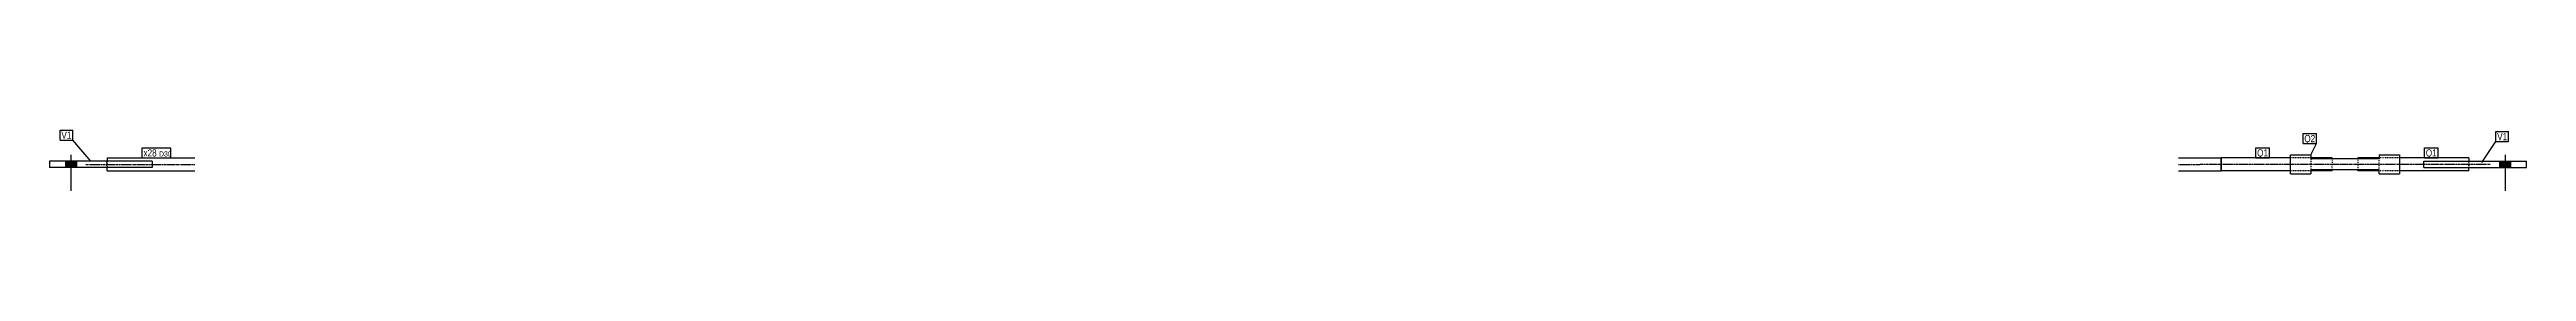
# Model space of a CAD drawing. Header units: millimetres. Extents: x 12 to 17854, y -28 to 368.
# Drawn here: x 12 to 5812, y -28 to 115 of the extents above; entities that cross this region are included whole.
import ezdxf

# ---------------------------------------------------------------- set-up
doc = ezdxf.new("R2010")
doc.units = ezdxf.units.MM
doc.linetypes.add('DXK_LINE_DOT2', pattern=[3.9198, 1.9599, -1.9599])
doc.linetypes.add('DXK_LINE_DOT3', pattern=[5.9187, 2.979, -0.9799, 0.9799, -0.9799])
doc.layers.add('STÅL', color=7, linetype='Continuous')
doc.layers.add('TEKST', color=7, linetype='Continuous')
doc.styles.add('Arial Narrow', font='ARIALN.TTF', dxfattribs={"height": 0.2})

msp = doc.modelspace()

# ---------------------------------------------------------------- hatches: boundary and pattern name
at = {"layer": 'STÅL', "linetype": 'Continuous'}
for points in [[(49, 27), (75, 27), (75, 42), (49, 42)], [(5774.6, 42), (5748.6, 42), (5748.6, 27), (5774.6, 27)]]:
    msp.add_hatch(color=96, dxfattribs=at).paths.add_polyline_path(points)

# ---------------------------------------------------------------- linework, layer by layer
at = {"layer": 'STÅL', "color": 2, "linetype": 'Continuous'}
for p, q in [((252, 42), (12, 42)), ((12, 42), (12, 27)), ((252, 27), (12, 27)), ((147, 49.5), (352, 49.5)), ((147, 49.5), (147, 42)), ((147, 19.5), (147, 27)), ((147, 19.5), (352, 19.5)), ((252, 42), (252, 27)), ((4996.6, 49.5), (5096.6, 49.5)), ((4996.6, 19.5), (5096.6, 19.5)), ((5259.1, 49.5), (5096.6, 49.5)), ((5096.6, 19.5), (5096.6, 49.5)), ((5096.6, 49.5), (5096.6, 27)), ((5096.6, 27), (5096.6, 19.5)), ((5259.1, 19.5), (5096.6, 19.5)), ((5259.1, 57), (5306.6, 57)), ((5259.1, 12), (5259.1, 57)), ((5259.1, 12), (5306.6, 12)), ((5306.6, 57), (5306.6, 47.7)), ((5356.6, 49.5), (5306.6, 49.5)), ((5466.6, 47.7), (5306.6, 47.7)), ((5466.6, 21.3), (5306.6, 21.3)), ((5306.6, 21.3), (5306.6, 12)), ((5356.6, 19.5), (5306.6, 19.5)), ((5356.6, 47.7), (5356.6, 49.5)), ((5356.6, 19.5), (5356.6, 21.3)), ((5466.6, 49.5), (5416.6, 49.5)), ((5416.6, 49.5), (5416.6, 47.7)), ((5416.6, 19.5), (5416.6, 21.3)), ((5466.6, 19.5), (5416.6, 19.5)), ((5466.6, 57), (5514.1, 57)), ((5466.6, 57), (5466.6, 47.7)), ((5466.6, 12), (5466.6, 21.3)), ((5466.6, 12), (5514.1, 12)), ((5514.1, 57), (5514.1, 12)), ((5676.6, 49.5), (5514.1, 49.5)), ((5676.6, 19.5), (5514.1, 19.5)), ((5571.6, 27), (5571.6, 42)), ((5571.6, 42), (5811.6, 42)), ((5571.6, 27), (5811.6, 27)), ((5676.6, 49.5), (5676.6, 42)), ((5676.6, 19.5), (5676.6, 27)), ((5811.6, 27), (5811.6, 42))]:
    msp.add_line(p, q, dxfattribs=at)
at = {"layer": 'STÅL', "color": 96, "linetype": 'Continuous'}
for p, q in [((49, 42), (49, 27)), ((62, 57), (62, -28)), ((75, 42), (75, 27)), ((5748.6, 42), (5748.6, 27)), ((5761.6, 57), (5761.6, -28)), ((5774.6, 42), (5774.6, 27))]:
    msp.add_line(p, q, dxfattribs=at)
at = {"layer": 'STÅL', "color": 7, "linetype": 'DXK_LINE_DOT3'}
for p, q in [((97, 34.5), (352, 34.5)), ((4996.6, 34.5), (5046.6, 34.5)), ((5366.6, 34.5), (5046.6, 34.5)), ((5726.6, 34.5), (5366.6, 34.5))]:
    msp.add_line(p, q, dxfattribs=at)
at = {"layer": 'STÅL', "color": 7, "linetype": 'DXK_LINE_DOT2'}
for p, q in [((146, 27), (146, 42)), ((147, 42), (147, 27)), ((5306.6, 49.5), (5259.1, 49.5)), ((5306.6, 19.5), (5259.1, 19.5)), ((5306.6, 54), (5306.6, 21.3)), ((5356.6, 47.5), (5356.6, 47.7)), ((5356.6, 47.5), (5356.6, 34.5)), ((5356.6, 21.3), (5356.6, 34.5)), ((5416.6, 47.7), (5416.6, 21.3)), ((5514.1, 49.5), (5466.6, 49.5)), ((5466.6, 15), (5466.6, 47.7)), ((5514.1, 19.5), (5466.6, 19.5)), ((5676.6, 27), (5676.6, 42)), ((5677.6, 27), (5677.6, 42))]:
    msp.add_line(p, q, dxfattribs=at)

# ---------------------------------------------------------------- wipeouts: each hides what was drawn before it
at = {"color": 0}
for points in [[(63.2, 94.6), (63.2, 112.1), (39.7, 112.1), (39.7, 94.6)], [(5317.1, 86.6), (5317.1, 104.1), (5291.5, 104.1), (5291.5, 86.6)], [(5766.5, 91.2), (5766.5, 108.7), (5743.1, 108.7), (5743.1, 91.2)]]:
    msp.add_wipeout(points, dxfattribs=at).dxf.layer = 'TEKST'

# ---------------------------------------------------------------- next in the draw order: wipeouts: each hides what was drawn before it
for points in [[(63.2, 94.6), (63.2, 112.1), (39.7, 112.1), (39.7, 94.6)], [(262.9, 53), (262.9, 70.5), (232, 70.5), (232, 53)], [(5206.6, 53), (5206.6, 70.5), (5181, 70.5), (5181, 53)], [(5317.1, 86.6), (5317.1, 104.1), (5291.5, 104.1), (5291.5, 86.6)], [(5601.6, 53), (5601.6, 70.5), (5576, 70.5), (5576, 53)], [(5766.5, 91.2), (5766.5, 108.7), (5743.1, 108.7), (5743.1, 91.2)]]:
    msp.add_wipeout(points, dxfattribs=at).dxf.layer = 'TEKST'

# ---------------------------------------------------------------- next in the draw order: linework, layer by layer
at = {"layer": 'TEKST', "color": 7, "linetype": 'Continuous'}
for p, q in [((36.7, 115.1), (66.2, 115.1)), ((36.7, 91.6), (36.7, 115.1)), ((36.7, 91.6), (66.2, 91.6)), ((66.2, 91.6), (66.2, 115.1)), ((108.9, 42), (66.2, 91.6)), ((5288.5, 107.1), (5320.1, 107.1)), ((5288.5, 83.6), (5288.5, 107.1)), ((5288.5, 83.6), (5320.1, 83.6)), ((5306.6, 57), (5320.1, 83.6)), ((5320.1, 83.6), (5320.1, 107.1)), ((5706.8, 39.1), (5740.1, 88.2)), ((5740.1, 111.7), (5769.5, 111.7)), ((5740.1, 88.2), (5740.1, 111.7)), ((5740.1, 88.2), (5769.5, 88.2)), ((5769.5, 88.2), (5769.5, 111.7))]:
    msp.add_line(p, q, dxfattribs=at)

# ---------------------------------------------------------------- next in the draw order: texts
at = {"layer": 'TEKST', "color": 3, "style": 'Arial Narrow'}
for s, p in [('V1', (39.7, 94.6)), ('Q2', (5291.5, 86.6)), ('V1', (5743.1, 91.2))]:
    msp.add_text(s, height=16.7, dxfattribs=at).set_placement(p)

# ---------------------------------------------------------------- next in the draw order: wipeouts: each hides what was drawn before it
at = {"color": 0}
for points in [[(262.9, 53), (262.9, 70.5), (232, 70.5), (232, 53)], [(5206.6, 53), (5206.6, 70.5), (5181, 70.5), (5181, 53)], [(5601.6, 53), (5601.6, 70.5), (5576, 70.5), (5576, 53)]]:
    msp.add_wipeout(points, dxfattribs=at).dxf.layer = 'TEKST'

# ---------------------------------------------------------------- next in the draw order: linework, layer by layer
at = {"layer": 'TEKST', "color": 7, "linetype": 'Continuous'}
for p, q in [((229, 50), (229, 73.5)), ((5178, 73.5), (5209.6, 73.5)), ((5178, 50), (5178, 73.5)), ((5209.6, 50), (5209.6, 73.5)), ((5573, 73.5), (5604.6, 73.5)), ((5573, 50), (5573, 73.5)), ((5604.6, 50), (5604.6, 73.5)), ((5178, 50), (5209.6, 50)), ((5573, 50), (5604.6, 50))]:
    msp.add_line(p, q, dxfattribs=at)

# ---------------------------------------------------------------- next in the draw order: texts
at = {"layer": 'TEKST', "color": 3, "style": 'Arial Narrow'}
for p in [(5181, 53), (5576, 53)]:
    msp.add_text('Q1', height=16.7, dxfattribs=at).set_placement(p)

# ---------------------------------------------------------------- next in the draw order: wipeouts: each hides what was drawn before it
at = {"color": 0}
msp.add_wipeout([(293.3, 53), (293.3, 65.5), (268.2, 65.5), (268.2, 53)], dxfattribs=at).dxf.layer = 'TEKST'

# ---------------------------------------------------------------- next in the draw order: wipeouts: each hides what was drawn before it
msp.add_wipeout([(293.3, 53), (293.3, 65.5), (268.2, 65.5), (268.2, 53)], dxfattribs=at).dxf.layer = 'TEKST'

# ---------------------------------------------------------------- next in the draw order: linework, layer by layer
at = {"layer": 'TEKST', "color": 7, "linetype": 'Continuous'}
for p, q in [((229, 73.5), (296.3, 73.5)), ((296.3, 50), (296.3, 73.5)), ((229, 50), (296.3, 50))]:
    msp.add_line(p, q, dxfattribs=at)

# ---------------------------------------------------------------- next in the draw order: texts
at = {"layer": 'TEKST', "color": 3, "style": 'Arial Narrow'}
for s, height, p in [('x28', 16.7, (232, 53)), ('D30', 11.93, (268.2, 53))]:
    msp.add_text(s, height=height, dxfattribs=at).set_placement(p)

doc.saveas('drawing.dxf')
